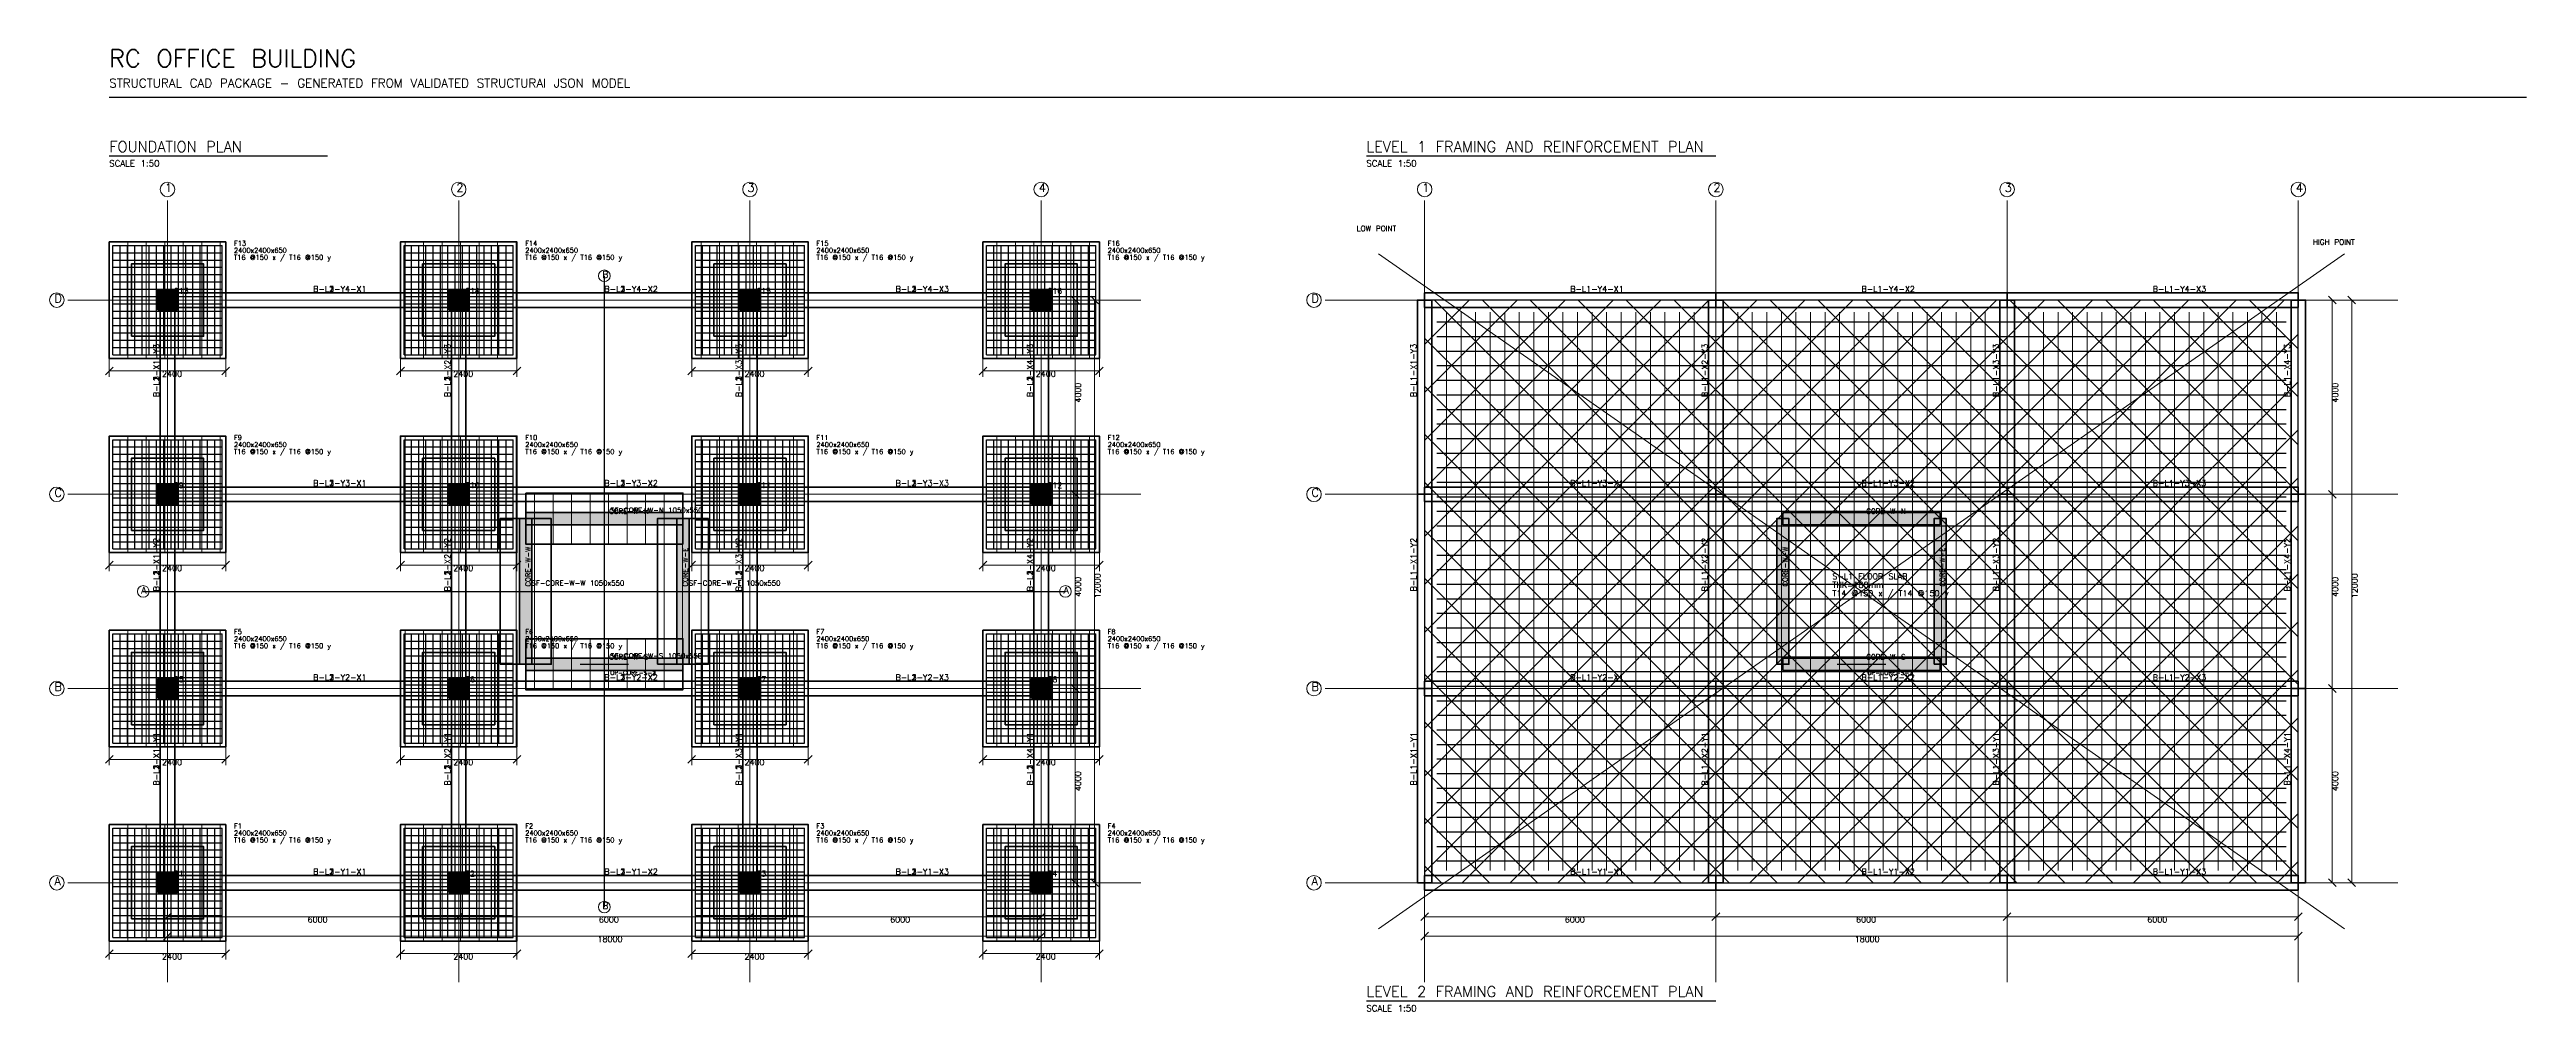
# Model space of a CAD drawing. Header units: millimetres. Extents: x -1230 to 55960, y -122972 to 18360.
# Drawn here: x -1230 to 49800, y -1450 to 18360 of the extents above; entities that cross this region are included whole.
import ezdxf

# ---------------------------------------------------------------- set-up
doc = ezdxf.new("R2010")
doc.units = ezdxf.units.MM
for name, color, linetype, lineweight in [('SAI-A-BORDER', 7, 'Continuous', 25), ('SAI-A-DIMS', 6, 'Continuous', 13), ('SAI-A-GRID', 1, 'Continuous', 13), ('SAI-A-SECTION', 1, 'Continuous', 25), ('SAI-A-TEXT', 4, 'Continuous', 13), ('SAI-A-TITLE', 6, 'Continuous', 30), ('SAI-H-CONCRETE', 8, 'Continuous', 13), ('SAI-S-BEAM', 30, 'Continuous', 35), ('SAI-S-COLUMN', 5, 'Continuous', 35), ('SAI-S-CONCRETE', 30, 'Continuous', 35), ('SAI-S-FOOTING', 2, 'Continuous', 35), ('SAI-S-OPENING', 1, 'Continuous', 25), ('SAI-S-REBAR', 1, 'Continuous', 25), ('SAI-S-SLAB', 4, 'Continuous', 25), ('SAI-S-TIES', 3, 'Continuous', 20), ('SAI-S-WALL', 5, 'Continuous', 50), ('SAI-X-REFERENCE', 9, 'Continuous', 13)]:
    doc.layers.add(name, color=color, linetype=linetype, lineweight=lineweight)
doc.styles.add('SAI-STANDARD', font='txt.shx')

msp = doc.modelspace()

# ---------------------------------------------------------------- hatches: boundary and pattern name
at = {"layer": 'SAI-H-CONCRETE'}
h = msp.add_hatch(dxfattribs=at)
h.set_pattern_fill('ANSI31', scale=120, angle=45)
h.paths.add_polyline_path([(0, 12000), (2400, 12000), (2400, 14400), (0, 14400)])
h = msp.add_hatch(dxfattribs=at)
h.set_pattern_fill('ANSI31', scale=120, angle=45)
h.paths.add_polyline_path([(6000, 12000), (8400, 12000), (8400, 14400), (6000, 14400)])
h = msp.add_hatch(dxfattribs=at)
h.set_pattern_fill('ANSI31', scale=120, angle=45)
h.paths.add_polyline_path([(12000, 12000), (14400, 12000), (14400, 14400), (12000, 14400)])
h = msp.add_hatch(dxfattribs=at)
h.set_pattern_fill('ANSI31', scale=120, angle=45)
h.paths.add_polyline_path([(18000, 12000), (20400, 12000), (20400, 14400), (18000, 14400)])
h = msp.add_hatch(dxfattribs=at)
h.set_pattern_fill('ANSI37', scale=220)
h.paths.add_polyline_path([(27100, 1200), (45100, 1200), (45100, 13200), (27100, 13200)])
h = msp.add_hatch(dxfattribs=at)
h.set_pattern_fill('ANSI31', scale=120, angle=45)
h.paths.add_polyline_path([(0, 8000), (2400, 8000), (2400, 10400), (0, 10400)])
h = msp.add_hatch(dxfattribs=at)
h.set_pattern_fill('ANSI31', scale=120, angle=45)
h.paths.add_polyline_path([(6000, 8000), (8400, 8000), (8400, 10400), (6000, 10400)])
h = msp.add_hatch(dxfattribs=at)
h.set_pattern_fill('ANSI31', scale=120, angle=45)
h.paths.add_polyline_path([(12000, 8000), (14400, 8000), (14400, 10400), (12000, 10400)])
h = msp.add_hatch(dxfattribs=at)
h.set_pattern_fill('ANSI31', scale=120, angle=45)
h.paths.add_polyline_path([(18000, 8000), (20400, 8000), (20400, 10400), (18000, 10400)])
h = msp.add_hatch(dxfattribs=at)
h.set_pattern_fill('ANSI31', scale=120, angle=45)
h.paths.add_polyline_path([(8580, 9225), (11820, 9225), (11820, 8175), (8580, 8175)])
h = msp.add_hatch(dxfattribs=at)
h.set_pattern_fill('ANSI31', scale=120, angle=45)
h.paths.add_polyline_path([(8055, 5700), (8055, 8700), (9105, 8700), (9105, 5700)])
h = msp.add_hatch(dxfattribs=at)
h.set_pattern_fill('ANSI31', scale=120, angle=45)
h.paths.add_polyline_path([(11295, 5700), (11295, 8700), (12345, 8700), (12345, 5700)])
h = msp.add_hatch(dxfattribs=at)
h.set_pattern_fill('ANSI31', scale=120, angle=45)
h.paths.add_polyline_path([(0, 4000), (2400, 4000), (2400, 6400), (0, 6400)])
h = msp.add_hatch(dxfattribs=at)
h.set_pattern_fill('ANSI31', scale=120, angle=45)
h.paths.add_polyline_path([(6000, 4000), (8400, 4000), (8400, 6400), (6000, 6400)])
h = msp.add_hatch(dxfattribs=at)
h.set_pattern_fill('ANSI31', scale=120, angle=45)
h.paths.add_polyline_path([(8580, 6225), (11820, 6225), (11820, 5175), (8580, 5175)])
h = msp.add_hatch(dxfattribs=at)
h.set_pattern_fill('ANSI31', scale=120, angle=45)
h.paths.add_polyline_path([(12000, 4000), (14400, 4000), (14400, 6400), (12000, 6400)])
h = msp.add_hatch(dxfattribs=at)
h.set_pattern_fill('ANSI31', scale=120, angle=45)
h.paths.add_polyline_path([(18000, 4000), (20400, 4000), (20400, 6400), (18000, 6400)])
h = msp.add_hatch(dxfattribs=at)
h.set_pattern_fill('ANSI31', scale=120, angle=45)
h.paths.add_polyline_path([(0, 0), (2400, 0), (2400, 2400), (0, 2400)])
h = msp.add_hatch(dxfattribs=at)
h.set_pattern_fill('ANSI31', scale=120, angle=45)
h.paths.add_polyline_path([(6000, 0), (8400, 0), (8400, 2400), (6000, 2400)])
h = msp.add_hatch(dxfattribs=at)
h.set_pattern_fill('ANSI31', scale=120, angle=45)
h.paths.add_polyline_path([(12000, 0), (14400, 0), (14400, 2400), (12000, 2400)])
h = msp.add_hatch(dxfattribs=at)
h.set_pattern_fill('ANSI31', scale=120, angle=45)
h.paths.add_polyline_path([(18000, 0), (20400, 0), (20400, 2400), (18000, 2400)])
at = {"layer": 'SAI-S-COLUMN'}
h = msp.add_hatch(color=5, dxfattribs=at)
h.dxf.hatch_style = 1
h.paths.add_polyline_path([(1000, 13000), (1400, 13000), (1400, 13400), (1000, 13400)])
h = msp.add_hatch(color=5, dxfattribs=at)
h.dxf.hatch_style = 1
h.paths.add_polyline_path([(7000, 13000), (7400, 13000), (7400, 13400), (7000, 13400)])
h = msp.add_hatch(color=5, dxfattribs=at)
h.dxf.hatch_style = 1
h.paths.add_polyline_path([(13000, 13000), (13400, 13000), (13400, 13400), (13000, 13400)])
h = msp.add_hatch(color=5, dxfattribs=at)
h.dxf.hatch_style = 1
h.paths.add_polyline_path([(19000, 13000), (19400, 13000), (19400, 13400), (19000, 13400)])
h = msp.add_hatch(color=5, dxfattribs=at)
h.dxf.hatch_style = 1
h.paths.add_polyline_path([(1000, 9000), (1400, 9000), (1400, 9400), (1000, 9400)])
h = msp.add_hatch(color=5, dxfattribs=at)
h.dxf.hatch_style = 1
h.paths.add_polyline_path([(7000, 9000), (7400, 9000), (7400, 9400), (7000, 9400)])
h = msp.add_hatch(color=5, dxfattribs=at)
h.dxf.hatch_style = 1
h.paths.add_polyline_path([(13000, 9000), (13400, 9000), (13400, 9400), (13000, 9400)])
h = msp.add_hatch(color=5, dxfattribs=at)
h.dxf.hatch_style = 1
h.paths.add_polyline_path([(19000, 9000), (19400, 9000), (19400, 9400), (19000, 9400)])
h = msp.add_hatch(color=5, dxfattribs=at)
h.dxf.hatch_style = 1
h.paths.add_polyline_path([(1000, 5000), (1400, 5000), (1400, 5400), (1000, 5400)])
h = msp.add_hatch(color=5, dxfattribs=at)
h.dxf.hatch_style = 1
h.paths.add_polyline_path([(7000, 5000), (7400, 5000), (7400, 5400), (7000, 5400)])
h = msp.add_hatch(color=5, dxfattribs=at)
h.dxf.hatch_style = 1
h.paths.add_polyline_path([(13000, 5000), (13400, 5000), (13400, 5400), (13000, 5400)])
h = msp.add_hatch(color=5, dxfattribs=at)
h.dxf.hatch_style = 1
h.paths.add_polyline_path([(19000, 5000), (19400, 5000), (19400, 5400), (19000, 5400)])
h = msp.add_hatch(color=5, dxfattribs=at)
h.dxf.hatch_style = 1
h.paths.add_polyline_path([(1000, 1000), (1400, 1000), (1400, 1400), (1000, 1400)])
h = msp.add_hatch(color=5, dxfattribs=at)
h.dxf.hatch_style = 1
h.paths.add_polyline_path([(7000, 1000), (7400, 1000), (7400, 1400), (7000, 1400)])
h = msp.add_hatch(color=5, dxfattribs=at)
h.dxf.hatch_style = 1
h.paths.add_polyline_path([(13000, 1000), (13400, 1000), (13400, 1400), (13000, 1400)])
h = msp.add_hatch(color=5, dxfattribs=at)
h.dxf.hatch_style = 1
h.paths.add_polyline_path([(19000, 1000), (19400, 1000), (19400, 1400), (19000, 1400)])
at = {"layer": 'SAI-S-WALL'}
h = msp.add_hatch(color=5, dxfattribs=at)
h.dxf.hatch_style = 1
h.paths.add_polyline_path([(8455, 5700), (8455, 8700), (8705, 8700), (8705, 5700)])
h = msp.add_hatch(color=5, dxfattribs=at)
h.dxf.hatch_style = 1
h.paths.add_polyline_path([(8580, 8825), (11820, 8825), (11820, 8575), (8580, 8575)])
h = msp.add_hatch(color=5, dxfattribs=at)
h.dxf.hatch_style = 1
h.paths.add_polyline_path([(11695, 5700), (11695, 8700), (11945, 8700), (11945, 5700)])
h = msp.add_hatch(color=5, dxfattribs=at)
h.dxf.hatch_style = 1
h.paths.add_polyline_path([(34355, 5700), (34355, 8700), (34605, 8700), (34605, 5700)])
h = msp.add_hatch(color=5, dxfattribs=at)
h.dxf.hatch_style = 1
h.paths.add_polyline_path([(34480, 8825), (37720, 8825), (37720, 8575), (34480, 8575)])
h = msp.add_hatch(color=5, dxfattribs=at)
h.dxf.hatch_style = 1
h.paths.add_polyline_path([(37595, 5700), (37595, 8700), (37845, 8700), (37845, 5700)])
h = msp.add_hatch(color=5, dxfattribs=at)
h.dxf.hatch_style = 1
h.paths.add_polyline_path([(8580, 5825), (11820, 5825), (11820, 5575), (8580, 5575)])
h = msp.add_hatch(color=5, dxfattribs=at)
h.dxf.hatch_style = 1
h.paths.add_polyline_path([(34480, 5825), (37720, 5825), (37720, 5575), (34480, 5575)])

# ---------------------------------------------------------------- linework, layer by layer
at = {"layer": 'SAI-A-BORDER'}
msp.add_line((0, 17380), (49800, 17380), dxfattribs=at)
at = {"layer": 'SAI-A-DIMS'}
for p, q in [((19820, 13280), (19980, 13120)), ((20220, 13280), (20380, 13120)), ((45720, 13280), (45880, 13120)), ((46120, 13280), (46280, 13120)), ((19200, 13200), (20420, 13200)), ((19200, 13200), (20020, 13200)), ((19900, 9200), (19900, 13200)), ((20300, 1200), (20300, 13200)), ((45100, 13200), (46320, 13200)), ((45100, 13200), (45920, 13200)), ((45800, 9200), (45800, 13200)), ((46200, 1200), (46200, 13200)), ((-80, 11660), (80, 11820)), ((0, 12000), (0, 11620)), ((0, 11740), (2400, 11740)), ((2320, 11660), (2480, 11820)), ((2400, 12000), (2400, 11620)), ((5920, 11660), (6080, 11820)), ((6000, 12000), (6000, 11620)), ((6000, 11740), (8400, 11740)), ((8320, 11660), (8480, 11820)), ((8400, 12000), (8400, 11620)), ((11920, 11660), (12080, 11820)), ((12000, 12000), (12000, 11620)), ((12000, 11740), (14400, 11740)), ((14320, 11660), (14480, 11820)), ((14400, 12000), (14400, 11620)), ((17920, 11660), (18080, 11820)), ((18000, 12000), (18000, 11620)), ((18000, 11740), (20400, 11740)), ((20320, 11660), (20480, 11820)), ((20400, 12000), (20400, 11620)), ((19200, 9200), (20020, 9200)), ((19200, 9200), (20020, 9200)), ((19820, 9280), (19980, 9120)), ((19820, 9280), (19980, 9120)), ((19900, 5200), (19900, 9200)), ((45100, 9200), (45920, 9200)), ((45100, 9200), (45920, 9200)), ((45720, 9280), (45880, 9120)), ((45720, 9280), (45880, 9120)), ((45800, 5200), (45800, 9200)), ((-80, 7660), (80, 7820)), ((0, 8000), (0, 7620)), ((0, 7740), (2400, 7740)), ((2320, 7660), (2480, 7820)), ((2400, 8000), (2400, 7620)), ((5920, 7660), (6080, 7820)), ((6000, 8000), (6000, 7620)), ((6000, 7740), (8400, 7740)), ((8320, 7660), (8480, 7820)), ((8400, 8000), (8400, 7620)), ((11920, 7660), (12080, 7820)), ((12000, 8000), (12000, 7620)), ((12000, 7740), (14400, 7740)), ((14320, 7660), (14480, 7820)), ((14400, 8000), (14400, 7620)), ((17920, 7660), (18080, 7820)), ((18000, 8000), (18000, 7620)), ((18000, 7740), (20400, 7740)), ((20320, 7660), (20480, 7820)), ((20400, 8000), (20400, 7620)), ((19200, 5200), (20020, 5200)), ((19200, 5200), (20020, 5200)), ((19820, 5280), (19980, 5120)), ((19820, 5280), (19980, 5120)), ((19900, 1200), (19900, 5200)), ((45100, 5200), (45920, 5200)), ((45100, 5200), (45920, 5200)), ((45720, 5280), (45880, 5120)), ((45720, 5280), (45880, 5120)), ((45800, 1200), (45800, 5200)), ((-80, 3660), (80, 3820)), ((0, 4000), (0, 3620)), ((0, 3740), (2400, 3740)), ((2320, 3660), (2480, 3820)), ((2400, 4000), (2400, 3620)), ((5920, 3660), (6080, 3820)), ((6000, 4000), (6000, 3620)), ((6000, 3740), (8400, 3740)), ((8320, 3660), (8480, 3820)), ((8400, 4000), (8400, 3620)), ((11920, 3660), (12080, 3820)), ((12000, 4000), (12000, 3620)), ((12000, 3740), (14400, 3740)), ((14320, 3660), (14480, 3820)), ((14400, 4000), (14400, 3620)), ((17920, 3660), (18080, 3820)), ((18000, 4000), (18000, 3620)), ((18000, 3740), (20400, 3740)), ((20320, 3660), (20480, 3820)), ((20400, 4000), (20400, 3620)), ((1200, 1200), (1200, -20)), ((1200, 1200), (1200, 380)), ((7200, 1200), (7200, 380)), ((7200, 1200), (7200, 380)), ((13200, 1200), (13200, 380)), ((13200, 1200), (13200, 380)), ((19200, 1200), (19200, -20)), ((19200, 1200), (20420, 1200)), ((19200, 1200), (19200, 380)), ((19200, 1200), (20020, 1200)), ((19820, 1280), (19980, 1120)), ((20220, 1280), (20380, 1120)), ((27100, 1200), (27100, -20)), ((27100, 1200), (27100, 380)), ((33100, 1200), (33100, 380)), ((33100, 1200), (33100, 380)), ((39100, 1200), (39100, 380)), ((39100, 1200), (39100, 380)), ((45100, 1200), (45100, -20)), ((45100, 1200), (46320, 1200)), ((45100, 1200), (45100, 380)), ((45100, 1200), (45920, 1200)), ((45720, 1280), (45880, 1120)), ((46120, 1280), (46280, 1120)), ((1120, 420), (1280, 580)), ((7120, 420), (7280, 580)), ((7120, 420), (7280, 580)), ((13120, 420), (13280, 580)), ((13120, 420), (13280, 580)), ((19120, 420), (19280, 580)), ((27020, 420), (27180, 580)), ((33020, 420), (33180, 580)), ((33020, 420), (33180, 580)), ((39020, 420), (39180, 580)), ((39020, 420), (39180, 580)), ((45020, 420), (45180, 580)), ((0, 0), (0, -380)), ((1120, 20), (1280, 180)), ((1200, 500), (7200, 500)), ((1200, 100), (19200, 100)), ((2400, 0), (2400, -380)), ((6000, 0), (6000, -380)), ((7200, 500), (13200, 500)), ((8400, 0), (8400, -380)), ((12000, 0), (12000, -380)), ((13200, 500), (19200, 500)), ((14400, 0), (14400, -380)), ((18000, 0), (18000, -380)), ((19120, 20), (19280, 180)), ((20400, 0), (20400, -380)), ((27020, 20), (27180, 180)), ((27100, 500), (33100, 500)), ((27100, 100), (45100, 100)), ((33100, 500), (39100, 500)), ((39100, 500), (45100, 500)), ((45020, 20), (45180, 180)), ((-80, -340), (80, -180)), ((0, -260), (2400, -260)), ((2320, -340), (2480, -180)), ((5920, -340), (6080, -180)), ((6000, -260), (8400, -260)), ((8320, -340), (8480, -180)), ((11920, -340), (12080, -180)), ((12000, -260), (14400, -260)), ((14320, -340), (14480, -180)), ((17920, -340), (18080, -180)), ((18000, -260), (20400, -260)), ((20320, -340), (20480, -180))]:
    msp.add_line(p, q, dxfattribs=at)
at = {"layer": 'SAI-A-GRID'}
for p, q in [((1200, -850), (1200, 15250)), ((7200, -850), (7200, 15250)), ((13200, -850), (13200, 15250)), ((19200, -850), (19200, 15250)), ((27100, -850), (27100, 15250)), ((33100, -850), (33100, 15250)), ((39100, -850), (39100, 15250)), ((45100, -850), (45100, 15250)), ((-850, 13200), (21250, 13200)), ((25050, 13200), (47150, 13200)), ((-850, 9200), (21250, 9200)), ((25050, 9200), (47150, 9200)), ((-850, 5200), (21250, 5200)), ((25050, 5200), (47150, 5200)), ((-850, 1200), (21250, 1200)), ((25050, 1200), (47150, 1200))]:
    msp.add_line(p, q, dxfattribs=at)
for centre, radius in [((1200, 15480), 150), ((7200, 15480), 150), ((13200, 15480), 150), ((19200, 15480), 150), ((27100, 15480), 150), ((33100, 15480), 150), ((39100, 15480), 150), ((45100, 15480), 150), ((10200, 13700), 120), ((-1080, 13200), 150), ((24820, 13200), 150), ((-1080, 9200), 150), ((24820, 9200), 150), ((700, 7200), 120), ((19700, 7200), 120), ((-1080, 5200), 150), ((24820, 5200), 150), ((-1080, 1200), 150), ((24820, 1200), 150), ((10200, 700), 120)]:
    msp.add_circle(centre, radius, dxfattribs=at)
at = {"layer": 'SAI-A-SECTION'}
for p, q in [((10200, 700), (10200, 13700)), ((700, 7200), (19700, 7200))]:
    msp.add_line(p, q, dxfattribs=at)
at = {"layer": 'SAI-A-TITLE'}
for p, q in [((0, 16170), (4500, 16170)), ((25900, 16170), (33100, 16170)), ((25900, -1230), (33100, -1230))]:
    msp.add_line(p, q, dxfattribs=at)
at = {"layer": 'SAI-S-BEAM'}
for points in [[(1200, 13350), (7200, 13350), (7200, 13050), (1200, 13050), (1200, 13350)], [(1200, 13350), (7200, 13350), (7200, 13050), (1200, 13050), (1200, 13350)], [(1200, 13350), (7200, 13350), (7200, 13050), (1200, 13050), (1200, 13350)], [(7200, 13350), (13200, 13350), (13200, 13050), (7200, 13050), (7200, 13350)], [(7200, 13350), (13200, 13350), (13200, 13050), (7200, 13050), (7200, 13350)], [(7200, 13350), (13200, 13350), (13200, 13050), (7200, 13050), (7200, 13350)], [(13200, 13350), (19200, 13350), (19200, 13050), (13200, 13050), (13200, 13350)], [(13200, 13350), (19200, 13350), (19200, 13050), (13200, 13050), (13200, 13350)], [(13200, 13350), (19200, 13350), (19200, 13050), (13200, 13050), (13200, 13350)], [(27100, 13350), (33100, 13350), (33100, 13050), (27100, 13050), (27100, 13350)], [(33100, 13350), (39100, 13350), (39100, 13050), (33100, 13050), (33100, 13350)], [(39100, 13350), (45100, 13350), (45100, 13050), (39100, 13050), (39100, 13350)], [(1050, 9200), (1050, 13200), (1350, 13200), (1350, 9200), (1050, 9200)], [(1050, 9200), (1050, 13200), (1350, 13200), (1350, 9200), (1050, 9200)], [(1050, 9200), (1050, 13200), (1350, 13200), (1350, 9200), (1050, 9200)], [(7050, 9200), (7050, 13200), (7350, 13200), (7350, 9200), (7050, 9200)], [(7050, 9200), (7050, 13200), (7350, 13200), (7350, 9200), (7050, 9200)], [(7050, 9200), (7050, 13200), (7350, 13200), (7350, 9200), (7050, 9200)], [(13050, 9200), (13050, 13200), (13350, 13200), (13350, 9200), (13050, 9200)], [(13050, 9200), (13050, 13200), (13350, 13200), (13350, 9200), (13050, 9200)], [(13050, 9200), (13050, 13200), (13350, 13200), (13350, 9200), (13050, 9200)], [(19050, 9200), (19050, 13200), (19350, 13200), (19350, 9200), (19050, 9200)], [(19050, 9200), (19050, 13200), (19350, 13200), (19350, 9200), (19050, 9200)], [(19050, 9200), (19050, 13200), (19350, 13200), (19350, 9200), (19050, 9200)], [(26950, 9200), (26950, 13200), (27250, 13200), (27250, 9200), (26950, 9200)], [(32950, 9200), (32950, 13200), (33250, 13200), (33250, 9200), (32950, 9200)], [(38950, 9200), (38950, 13200), (39250, 13200), (39250, 9200), (38950, 9200)], [(44950, 9200), (44950, 13200), (45250, 13200), (45250, 9200), (44950, 9200)], [(1050, 5200), (1050, 9200), (1350, 9200), (1350, 5200), (1050, 5200)], [(1050, 5200), (1050, 9200), (1350, 9200), (1350, 5200), (1050, 5200)], [(1050, 5200), (1050, 9200), (1350, 9200), (1350, 5200), (1050, 5200)], [(1200, 9350), (7200, 9350), (7200, 9050), (1200, 9050), (1200, 9350)], [(1200, 9350), (7200, 9350), (7200, 9050), (1200, 9050), (1200, 9350)], [(1200, 9350), (7200, 9350), (7200, 9050), (1200, 9050), (1200, 9350)], [(7050, 5200), (7050, 9200), (7350, 9200), (7350, 5200), (7050, 5200)], [(7050, 5200), (7050, 9200), (7350, 9200), (7350, 5200), (7050, 5200)], [(7050, 5200), (7050, 9200), (7350, 9200), (7350, 5200), (7050, 5200)], [(7200, 9350), (13200, 9350), (13200, 9050), (7200, 9050), (7200, 9350)], [(7200, 9350), (13200, 9350), (13200, 9050), (7200, 9050), (7200, 9350)], [(7200, 9350), (13200, 9350), (13200, 9050), (7200, 9050), (7200, 9350)], [(13050, 5200), (13050, 9200), (13350, 9200), (13350, 5200), (13050, 5200)], [(13050, 5200), (13050, 9200), (13350, 9200), (13350, 5200), (13050, 5200)], [(13050, 5200), (13050, 9200), (13350, 9200), (13350, 5200), (13050, 5200)], [(13200, 9350), (19200, 9350), (19200, 9050), (13200, 9050), (13200, 9350)], [(13200, 9350), (19200, 9350), (19200, 9050), (13200, 9050), (13200, 9350)], [(13200, 9350), (19200, 9350), (19200, 9050), (13200, 9050), (13200, 9350)], [(19050, 5200), (19050, 9200), (19350, 9200), (19350, 5200), (19050, 5200)], [(19050, 5200), (19050, 9200), (19350, 9200), (19350, 5200), (19050, 5200)], [(19050, 5200), (19050, 9200), (19350, 9200), (19350, 5200), (19050, 5200)], [(26950, 5200), (26950, 9200), (27250, 9200), (27250, 5200), (26950, 5200)], [(27100, 9350), (33100, 9350), (33100, 9050), (27100, 9050), (27100, 9350)], [(32950, 5200), (32950, 9200), (33250, 9200), (33250, 5200), (32950, 5200)], [(33100, 9350), (39100, 9350), (39100, 9050), (33100, 9050), (33100, 9350)], [(38950, 5200), (38950, 9200), (39250, 9200), (39250, 5200), (38950, 5200)], [(39100, 9350), (45100, 9350), (45100, 9050), (39100, 9050), (39100, 9350)], [(44950, 5200), (44950, 9200), (45250, 9200), (45250, 5200), (44950, 5200)], [(1050, 1200), (1050, 5200), (1350, 5200), (1350, 1200), (1050, 1200)], [(1050, 1200), (1050, 5200), (1350, 5200), (1350, 1200), (1050, 1200)], [(1050, 1200), (1050, 5200), (1350, 5200), (1350, 1200), (1050, 1200)], [(1200, 5350), (7200, 5350), (7200, 5050), (1200, 5050), (1200, 5350)], [(1200, 5350), (7200, 5350), (7200, 5050), (1200, 5050), (1200, 5350)], [(1200, 5350), (7200, 5350), (7200, 5050), (1200, 5050), (1200, 5350)], [(7050, 1200), (7050, 5200), (7350, 5200), (7350, 1200), (7050, 1200)], [(7050, 1200), (7050, 5200), (7350, 5200), (7350, 1200), (7050, 1200)], [(7050, 1200), (7050, 5200), (7350, 5200), (7350, 1200), (7050, 1200)], [(7200, 5350), (13200, 5350), (13200, 5050), (7200, 5050), (7200, 5350)], [(7200, 5350), (13200, 5350), (13200, 5050), (7200, 5050), (7200, 5350)], [(7200, 5350), (13200, 5350), (13200, 5050), (7200, 5050), (7200, 5350)], [(13050, 1200), (13050, 5200), (13350, 5200), (13350, 1200), (13050, 1200)], [(13050, 1200), (13050, 5200), (13350, 5200), (13350, 1200), (13050, 1200)], [(13050, 1200), (13050, 5200), (13350, 5200), (13350, 1200), (13050, 1200)], [(13200, 5350), (19200, 5350), (19200, 5050), (13200, 5050), (13200, 5350)], [(13200, 5350), (19200, 5350), (19200, 5050), (13200, 5050), (13200, 5350)], [(13200, 5350), (19200, 5350), (19200, 5050), (13200, 5050), (13200, 5350)], [(19050, 1200), (19050, 5200), (19350, 5200), (19350, 1200), (19050, 1200)], [(19050, 1200), (19050, 5200), (19350, 5200), (19350, 1200), (19050, 1200)], [(19050, 1200), (19050, 5200), (19350, 5200), (19350, 1200), (19050, 1200)], [(26950, 1200), (26950, 5200), (27250, 5200), (27250, 1200), (26950, 1200)], [(27100, 5350), (33100, 5350), (33100, 5050), (27100, 5050), (27100, 5350)], [(32950, 1200), (32950, 5200), (33250, 5200), (33250, 1200), (32950, 1200)], [(33100, 5350), (39100, 5350), (39100, 5050), (33100, 5050), (33100, 5350)], [(38950, 1200), (38950, 5200), (39250, 5200), (39250, 1200), (38950, 1200)], [(39100, 5350), (45100, 5350), (45100, 5050), (39100, 5050), (39100, 5350)], [(44950, 1200), (44950, 5200), (45250, 5200), (45250, 1200), (44950, 1200)], [(1200, 1350), (7200, 1350), (7200, 1050), (1200, 1050), (1200, 1350)], [(1200, 1350), (7200, 1350), (7200, 1050), (1200, 1050), (1200, 1350)], [(1200, 1350), (7200, 1350), (7200, 1050), (1200, 1050), (1200, 1350)], [(7200, 1350), (13200, 1350), (13200, 1050), (7200, 1050), (7200, 1350)], [(7200, 1350), (13200, 1350), (13200, 1050), (7200, 1050), (7200, 1350)], [(7200, 1350), (13200, 1350), (13200, 1050), (7200, 1050), (7200, 1350)], [(13200, 1350), (19200, 1350), (19200, 1050), (13200, 1050), (13200, 1350)], [(13200, 1350), (19200, 1350), (19200, 1050), (13200, 1050), (13200, 1350)], [(13200, 1350), (19200, 1350), (19200, 1050), (13200, 1050), (13200, 1350)], [(27100, 1350), (33100, 1350), (33100, 1050), (27100, 1050), (27100, 1350)], [(33100, 1350), (39100, 1350), (39100, 1050), (33100, 1050), (33100, 1350)], [(39100, 1350), (45100, 1350), (45100, 1050), (39100, 1050), (39100, 1350)]]:
    msp.add_lwpolyline(points, dxfattribs=at)
at = {"layer": 'SAI-S-COLUMN'}
for points in [[(1000, 13000), (1400, 13000), (1400, 13400), (1000, 13400), (1000, 13000)], [(7000, 13000), (7400, 13000), (7400, 13400), (7000, 13400), (7000, 13000)], [(13000, 13000), (13400, 13000), (13400, 13400), (13000, 13400), (13000, 13000)], [(19000, 13000), (19400, 13000), (19400, 13400), (19000, 13400), (19000, 13000)], [(1000, 9000), (1400, 9000), (1400, 9400), (1000, 9400), (1000, 9000)], [(7000, 9000), (7400, 9000), (7400, 9400), (7000, 9400), (7000, 9000)], [(13000, 9000), (13400, 9000), (13400, 9400), (13000, 9400), (13000, 9000)], [(19000, 9000), (19400, 9000), (19400, 9400), (19000, 9400), (19000, 9000)], [(1000, 5000), (1400, 5000), (1400, 5400), (1000, 5400), (1000, 5000)], [(7000, 5000), (7400, 5000), (7400, 5400), (7000, 5400), (7000, 5000)], [(13000, 5000), (13400, 5000), (13400, 5400), (13000, 5400), (13000, 5000)], [(19000, 5000), (19400, 5000), (19400, 5400), (19000, 5400), (19000, 5000)], [(1000, 1000), (1400, 1000), (1400, 1400), (1000, 1400), (1000, 1000)], [(7000, 1000), (7400, 1000), (7400, 1400), (7000, 1400), (7000, 1000)], [(13000, 1000), (13400, 1000), (13400, 1400), (13000, 1400), (13000, 1000)], [(19000, 1000), (19400, 1000), (19400, 1400), (19000, 1400), (19000, 1000)]]:
    msp.add_lwpolyline(points, dxfattribs=at)
at = {"layer": 'SAI-S-CONCRETE'}
for points in [[(456, 12456), (1944, 12456), (1944, 13944), (456, 13944), (456, 12456)], [(6456, 12456), (7944, 12456), (7944, 13944), (6456, 13944), (6456, 12456)], [(12456, 12456), (13944, 12456), (13944, 13944), (12456, 13944), (12456, 12456)], [(18456, 12456), (19944, 12456), (19944, 13944), (18456, 13944), (18456, 12456)], [(456, 8456), (1944, 8456), (1944, 9944), (456, 9944), (456, 8456)], [(6456, 8456), (7944, 8456), (7944, 9944), (6456, 9944), (6456, 8456)], [(12456, 8456), (13944, 8456), (13944, 9944), (12456, 9944), (12456, 8456)], [(18456, 8456), (19944, 8456), (19944, 9944), (18456, 9944), (18456, 8456)], [(456, 4456), (1944, 4456), (1944, 5944), (456, 5944), (456, 4456)], [(6456, 4456), (7944, 4456), (7944, 5944), (6456, 5944), (6456, 4456)], [(12456, 4456), (13944, 4456), (13944, 5944), (12456, 5944), (12456, 4456)], [(18456, 4456), (19944, 4456), (19944, 5944), (18456, 5944), (18456, 4456)], [(456, 456), (1944, 456), (1944, 1944), (456, 1944), (456, 456)], [(6456, 456), (7944, 456), (7944, 1944), (6456, 1944), (6456, 456)], [(12456, 456), (13944, 456), (13944, 1944), (12456, 1944), (12456, 456)], [(18456, 456), (19944, 456), (19944, 1944), (18456, 1944), (18456, 456)]]:
    msp.add_lwpolyline(points, dxfattribs=at)
at = {"layer": 'SAI-S-FOOTING'}
for points in [[(0, 12000), (2400, 12000), (2400, 14400), (0, 14400), (0, 12000)], [(6000, 12000), (8400, 12000), (8400, 14400), (6000, 14400), (6000, 12000)], [(12000, 12000), (14400, 12000), (14400, 14400), (12000, 14400), (12000, 12000)], [(18000, 12000), (20400, 12000), (20400, 14400), (18000, 14400), (18000, 12000)], [(0, 8000), (2400, 8000), (2400, 10400), (0, 10400), (0, 8000)], [(6000, 8000), (8400, 8000), (8400, 10400), (6000, 10400), (6000, 8000)], [(12000, 8000), (14400, 8000), (14400, 10400), (12000, 10400), (12000, 8000)], [(18000, 8000), (20400, 8000), (20400, 10400), (18000, 10400), (18000, 8000)], [(8580, 9225), (11820, 9225), (11820, 8175), (8580, 8175), (8580, 9225)], [(8055, 5700), (8055, 8700), (9105, 8700), (9105, 5700), (8055, 5700)], [(11295, 5700), (11295, 8700), (12345, 8700), (12345, 5700), (11295, 5700)], [(0, 4000), (2400, 4000), (2400, 6400), (0, 6400), (0, 4000)], [(6000, 4000), (8400, 4000), (8400, 6400), (6000, 6400), (6000, 4000)], [(8580, 6225), (11820, 6225), (11820, 5175), (8580, 5175), (8580, 6225)], [(12000, 4000), (14400, 4000), (14400, 6400), (12000, 6400), (12000, 4000)], [(18000, 4000), (20400, 4000), (20400, 6400), (18000, 6400), (18000, 4000)], [(0, 0), (2400, 0), (2400, 2400), (0, 2400), (0, 0)], [(6000, 0), (8400, 0), (8400, 2400), (6000, 2400), (6000, 0)], [(12000, 0), (14400, 0), (14400, 2400), (12000, 2400), (12000, 0)], [(18000, 0), (20400, 0), (20400, 2400), (18000, 2400), (18000, 0)]]:
    msp.add_lwpolyline(points, dxfattribs=at)
at = {"layer": 'SAI-S-OPENING'}
for p, q in [((9700, 5700), (10700, 5700)), ((9700, 5700), (10700, 5700)), ((9700, 5700), (10700, 5700)), ((35600, 5700), (36600, 5700)), ((35600, 5700), (36600, 5700))]:
    msp.add_line(p, q, dxfattribs=at)
at = {"layer": 'SAI-S-REBAR'}
for p, q in [((75, 14325), (2325, 14325)), ((75, 12075), (75, 14325)), ((225, 12075), (225, 14325)), ((375, 12075), (375, 14325)), ((525, 12075), (525, 14325)), ((675, 12075), (675, 14325)), ((825, 12075), (825, 14325)), ((975, 12075), (975, 14325)), ((1125, 12075), (1125, 14325)), ((1275, 12075), (1275, 14325)), ((1425, 12075), (1425, 14325)), ((1575, 12075), (1575, 14325)), ((1725, 12075), (1725, 14325)), ((1875, 12075), (1875, 14325)), ((2025, 12075), (2025, 14325)), ((2175, 12075), (2175, 14325)), ((2325, 12075), (2325, 14325)), ((6075, 14325), (8325, 14325)), ((6075, 12075), (6075, 14325)), ((6225, 12075), (6225, 14325)), ((6375, 12075), (6375, 14325)), ((6525, 12075), (6525, 14325)), ((6675, 12075), (6675, 14325)), ((6825, 12075), (6825, 14325)), ((6975, 12075), (6975, 14325)), ((7125, 12075), (7125, 14325)), ((7275, 12075), (7275, 14325)), ((7425, 12075), (7425, 14325)), ((7575, 12075), (7575, 14325)), ((7725, 12075), (7725, 14325)), ((7875, 12075), (7875, 14325)), ((8025, 12075), (8025, 14325)), ((8175, 12075), (8175, 14325)), ((8325, 12075), (8325, 14325)), ((12075, 14325), (14325, 14325)), ((12075, 12075), (12075, 14325)), ((12225, 12075), (12225, 14325)), ((12375, 12075), (12375, 14325)), ((12525, 12075), (12525, 14325)), ((12675, 12075), (12675, 14325)), ((12825, 12075), (12825, 14325)), ((12975, 12075), (12975, 14325)), ((13125, 12075), (13125, 14325)), ((13275, 12075), (13275, 14325)), ((13425, 12075), (13425, 14325)), ((13575, 12075), (13575, 14325)), ((13725, 12075), (13725, 14325)), ((13875, 12075), (13875, 14325)), ((14025, 12075), (14025, 14325)), ((14175, 12075), (14175, 14325)), ((14325, 12075), (14325, 14325)), ((18075, 14325), (20325, 14325)), ((18075, 12075), (18075, 14325)), ((18225, 12075), (18225, 14325)), ((18375, 12075), (18375, 14325)), ((18525, 12075), (18525, 14325)), ((18675, 12075), (18675, 14325)), ((18825, 12075), (18825, 14325)), ((18975, 12075), (18975, 14325)), ((19125, 12075), (19125, 14325)), ((19275, 12075), (19275, 14325)), ((19425, 12075), (19425, 14325)), ((19575, 12075), (19575, 14325)), ((19725, 12075), (19725, 14325)), ((19875, 12075), (19875, 14325)), ((20025, 12075), (20025, 14325)), ((20175, 12075), (20175, 14325)), ((20325, 12075), (20325, 14325)), ((75, 14175), (2325, 14175)), ((75, 14025), (2325, 14025)), ((75, 13875), (2325, 13875)), ((6075, 14175), (8325, 14175)), ((6075, 14025), (8325, 14025)), ((6075, 13875), (8325, 13875)), ((12075, 14175), (14325, 14175)), ((12075, 14025), (14325, 14025)), ((12075, 13875), (14325, 13875)), ((18075, 14175), (20325, 14175)), ((18075, 14025), (20325, 14025)), ((18075, 13875), (20325, 13875)), ((75, 13725), (2325, 13725)), ((75, 13575), (2325, 13575)), ((75, 13425), (2325, 13425)), ((75, 13275), (2325, 13275)), ((6075, 13725), (8325, 13725)), ((6075, 13575), (8325, 13575)), ((6075, 13425), (8325, 13425)), ((6075, 13275), (8325, 13275)), ((12075, 13725), (14325, 13725)), ((12075, 13575), (14325, 13575)), ((12075, 13425), (14325, 13425)), ((12075, 13275), (14325, 13275)), ((18075, 13725), (20325, 13725)), ((18075, 13575), (20325, 13575)), ((18075, 13425), (20325, 13425)), ((18075, 13275), (20325, 13275)), ((75, 13125), (2325, 13125)), ((75, 12975), (2325, 12975)), ((75, 12825), (2325, 12825)), ((6075, 13125), (8325, 13125)), ((6075, 12975), (8325, 12975)), ((6075, 12825), (8325, 12825)), ((12075, 13125), (14325, 13125)), ((12075, 12975), (14325, 12975)), ((12075, 12825), (14325, 12825)), ((18075, 13125), (20325, 13125)), ((18075, 12975), (20325, 12975)), ((18075, 12825), (20325, 12825)), ((27350, 13050), (44850, 13050)), ((75, 12675), (2325, 12675)), ((75, 12525), (2325, 12525)), ((75, 12375), (2325, 12375)), ((6075, 12675), (8325, 12675)), ((6075, 12525), (8325, 12525)), ((6075, 12375), (8325, 12375)), ((12075, 12675), (14325, 12675)), ((12075, 12525), (14325, 12525)), ((12075, 12375), (14325, 12375)), ((18075, 12675), (20325, 12675)), ((18075, 12525), (20325, 12525)), ((18075, 12375), (20325, 12375)), ((27350, 12750), (44850, 12750)), ((27350, 12450), (44850, 12450)), ((75, 12225), (2325, 12225)), ((75, 12075), (2325, 12075)), ((6075, 12225), (8325, 12225)), ((6075, 12075), (8325, 12075)), ((12075, 12225), (14325, 12225)), ((12075, 12075), (14325, 12075)), ((18075, 12225), (20325, 12225)), ((18075, 12075), (20325, 12075)), ((27350, 12150), (44850, 12150)), ((27350, 11850), (44850, 11850)), ((27350, 11550), (44850, 11550)), ((27350, 11250), (44850, 11250)), ((27350, 10950), (44850, 10950)), ((75, 10325), (2325, 10325)), ((75, 8075), (75, 10325)), ((225, 8075), (225, 10325)), ((375, 8075), (375, 10325)), ((525, 8075), (525, 10325)), ((675, 8075), (675, 10325)), ((825, 8075), (825, 10325)), ((975, 8075), (975, 10325)), ((1125, 8075), (1125, 10325)), ((1275, 8075), (1275, 10325)), ((1425, 8075), (1425, 10325)), ((1575, 8075), (1575, 10325)), ((1725, 8075), (1725, 10325)), ((1875, 8075), (1875, 10325)), ((2025, 8075), (2025, 10325)), ((2175, 8075), (2175, 10325)), ((2325, 8075), (2325, 10325)), ((6075, 10325), (8325, 10325)), ((6075, 8075), (6075, 10325)), ((6225, 8075), (6225, 10325)), ((6375, 8075), (6375, 10325)), ((6525, 8075), (6525, 10325)), ((6675, 8075), (6675, 10325)), ((6825, 8075), (6825, 10325)), ((6975, 8075), (6975, 10325)), ((7125, 8075), (7125, 10325)), ((7275, 8075), (7275, 10325)), ((7425, 8075), (7425, 10325)), ((7575, 8075), (7575, 10325)), ((7725, 8075), (7725, 10325)), ((7875, 8075), (7875, 10325)), ((8025, 8075), (8025, 10325)), ((8175, 8075), (8175, 10325)), ((8325, 8075), (8325, 10325)), ((12075, 10325), (14325, 10325)), ((12075, 8075), (12075, 10325)), ((12225, 8075), (12225, 10325)), ((12375, 8075), (12375, 10325)), ((12525, 8075), (12525, 10325)), ((12675, 8075), (12675, 10325)), ((12825, 8075), (12825, 10325)), ((12975, 8075), (12975, 10325)), ((13125, 8075), (13125, 10325)), ((13275, 8075), (13275, 10325)), ((13425, 8075), (13425, 10325)), ((13575, 8075), (13575, 10325)), ((13725, 8075), (13725, 10325)), ((13875, 8075), (13875, 10325)), ((14025, 8075), (14025, 10325)), ((14175, 8075), (14175, 10325)), ((14325, 8075), (14325, 10325)), ((18075, 10325), (20325, 10325)), ((18075, 8075), (18075, 10325)), ((18225, 8075), (18225, 10325)), ((18375, 8075), (18375, 10325)), ((18525, 8075), (18525, 10325)), ((18675, 8075), (18675, 10325)), ((18825, 8075), (18825, 10325)), ((18975, 8075), (18975, 10325)), ((19125, 8075), (19125, 10325)), ((19275, 8075), (19275, 10325)), ((19425, 8075), (19425, 10325)), ((19575, 8075), (19575, 10325)), ((19725, 8075), (19725, 10325)), ((19875, 8075), (19875, 10325)), ((20025, 8075), (20025, 10325)), ((20175, 8075), (20175, 10325)), ((20325, 8075), (20325, 10325)), ((27350, 10650), (44850, 10650)), ((27350, 10350), (44850, 10350)), ((75, 10175), (2325, 10175)), ((75, 10025), (2325, 10025)), ((75, 9875), (2325, 9875)), ((75, 9725), (2325, 9725)), ((6075, 10175), (8325, 10175)), ((6075, 10025), (8325, 10025)), ((6075, 9875), (8325, 9875)), ((6075, 9725), (8325, 9725)), ((12075, 10175), (14325, 10175)), ((12075, 10025), (14325, 10025)), ((12075, 9875), (14325, 9875)), ((12075, 9725), (14325, 9725)), ((18075, 10175), (20325, 10175)), ((18075, 10025), (20325, 10025)), ((18075, 9875), (20325, 9875)), ((18075, 9725), (20325, 9725)), ((27350, 10050), (44850, 10050)), ((27350, 9750), (44850, 9750)), ((75, 9575), (2325, 9575)), ((75, 9425), (2325, 9425)), ((75, 9275), (2325, 9275)), ((6075, 9575), (8325, 9575)), ((6075, 9425), (8325, 9425)), ((6075, 9275), (8325, 9275)), ((12075, 9575), (14325, 9575)), ((12075, 9425), (14325, 9425)), ((12075, 9275), (14325, 9275)), ((18075, 9575), (20325, 9575)), ((18075, 9425), (20325, 9425)), ((18075, 9275), (20325, 9275)), ((27350, 9450), (44850, 9450)), ((75, 9125), (2325, 9125)), ((75, 8975), (2325, 8975)), ((75, 8825), (2325, 8825)), ((6075, 9125), (8325, 9125)), ((6075, 8975), (8325, 8975)), ((6075, 8825), (8325, 8825)), ((12075, 9125), (14325, 9125)), ((12075, 8975), (14325, 8975)), ((12075, 8825), (14325, 8825)), ((18075, 9125), (20325, 9125)), ((18075, 8975), (20325, 8975)), ((18075, 8825), (20325, 8825)), ((27350, 9150), (44850, 9150)), ((27350, 8850), (44850, 8850)), ((75, 8675), (2325, 8675)), ((75, 8525), (2325, 8525)), ((75, 8375), (2325, 8375)), ((75, 8225), (2325, 8225)), ((6075, 8675), (8325, 8675)), ((6075, 8525), (8325, 8525)), ((6075, 8375), (8325, 8375)), ((6075, 8225), (8325, 8225)), ((12075, 8675), (14325, 8675)), ((12075, 8525), (14325, 8525)), ((12075, 8375), (14325, 8375)), ((12075, 8225), (14325, 8225)), ((18075, 8675), (20325, 8675)), ((18075, 8525), (20325, 8525)), ((18075, 8375), (20325, 8375)), ((18075, 8225), (20325, 8225)), ((27350, 8550), (44850, 8550)), ((27350, 8250), (44850, 8250)), ((75, 8075), (2325, 8075)), ((6075, 8075), (8325, 8075)), ((12075, 8075), (14325, 8075)), ((18075, 8075), (20325, 8075)), ((27350, 7950), (44850, 7950)), ((27350, 7650), (44850, 7650)), ((27350, 7350), (44850, 7350)), ((27350, 7050), (44850, 7050)), ((27350, 6750), (44850, 6750)), ((75, 6325), (2325, 6325)), ((75, 4075), (75, 6325)), ((75, 6175), (2325, 6175)), ((225, 4075), (225, 6325)), ((375, 4075), (375, 6325)), ((525, 4075), (525, 6325)), ((675, 4075), (675, 6325)), ((825, 4075), (825, 6325)), ((975, 4075), (975, 6325)), ((1125, 4075), (1125, 6325)), ((1275, 4075), (1275, 6325)), ((1425, 4075), (1425, 6325)), ((1575, 4075), (1575, 6325)), ((1725, 4075), (1725, 6325)), ((1875, 4075), (1875, 6325)), ((2025, 4075), (2025, 6325)), ((2175, 4075), (2175, 6325)), ((2325, 4075), (2325, 6325)), ((6075, 6325), (8325, 6325)), ((6075, 4075), (6075, 6325)), ((6075, 6175), (8325, 6175)), ((6225, 4075), (6225, 6325)), ((6375, 4075), (6375, 6325)), ((6525, 4075), (6525, 6325)), ((6675, 4075), (6675, 6325)), ((6825, 4075), (6825, 6325)), ((6975, 4075), (6975, 6325)), ((7125, 4075), (7125, 6325)), ((7275, 4075), (7275, 6325)), ((7425, 4075), (7425, 6325)), ((7575, 4075), (7575, 6325)), ((7725, 4075), (7725, 6325)), ((7875, 4075), (7875, 6325)), ((8025, 4075), (8025, 6325)), ((8175, 4075), (8175, 6325)), ((8325, 4075), (8325, 6325)), ((12075, 6325), (14325, 6325)), ((12075, 4075), (12075, 6325)), ((12075, 6175), (14325, 6175)), ((12225, 4075), (12225, 6325)), ((12375, 4075), (12375, 6325)), ((12525, 4075), (12525, 6325)), ((12675, 4075), (12675, 6325)), ((12825, 4075), (12825, 6325)), ((12975, 4075), (12975, 6325)), ((13125, 4075), (13125, 6325)), ((13275, 4075), (13275, 6325)), ((13425, 4075), (13425, 6325)), ((13575, 4075), (13575, 6325)), ((13725, 4075), (13725, 6325)), ((13875, 4075), (13875, 6325)), ((14025, 4075), (14025, 6325)), ((14175, 4075), (14175, 6325)), ((14325, 4075), (14325, 6325)), ((18075, 6325), (20325, 6325)), ((18075, 4075), (18075, 6325)), ((18075, 6175), (20325, 6175)), ((18225, 4075), (18225, 6325)), ((18375, 4075), (18375, 6325)), ((18525, 4075), (18525, 6325)), ((18675, 4075), (18675, 6325)), ((18825, 4075), (18825, 6325)), ((18975, 4075), (18975, 6325)), ((19125, 4075), (19125, 6325)), ((19275, 4075), (19275, 6325)), ((19425, 4075), (19425, 6325)), ((19575, 4075), (19575, 6325)), ((19725, 4075), (19725, 6325)), ((19875, 4075), (19875, 6325)), ((20025, 4075), (20025, 6325)), ((20175, 4075), (20175, 6325)), ((20325, 4075), (20325, 6325)), ((27350, 6450), (44850, 6450)), ((27350, 6150), (44850, 6150)), ((75, 6025), (2325, 6025)), ((75, 5875), (2325, 5875)), ((75, 5725), (2325, 5725)), ((6075, 6025), (8325, 6025)), ((6075, 5875), (8325, 5875)), ((6075, 5725), (8325, 5725)), ((12075, 6025), (14325, 6025)), ((12075, 5875), (14325, 5875)), ((12075, 5725), (14325, 5725)), ((18075, 6025), (20325, 6025)), ((18075, 5875), (20325, 5875)), ((18075, 5725), (20325, 5725)), ((27350, 5850), (44850, 5850)), ((75, 5575), (2325, 5575)), ((75, 5425), (2325, 5425)), ((75, 5275), (2325, 5275)), ((75, 5125), (2325, 5125)), ((6075, 5575), (8325, 5575)), ((6075, 5425), (8325, 5425)), ((6075, 5275), (8325, 5275)), ((6075, 5125), (8325, 5125)), ((12075, 5575), (14325, 5575)), ((12075, 5425), (14325, 5425)), ((12075, 5275), (14325, 5275)), ((12075, 5125), (14325, 5125)), ((18075, 5575), (20325, 5575)), ((18075, 5425), (20325, 5425)), ((18075, 5275), (20325, 5275)), ((18075, 5125), (20325, 5125)), ((27350, 5550), (44850, 5550)), ((27350, 5250), (44850, 5250)), ((75, 4975), (2325, 4975)), ((75, 4825), (2325, 4825)), ((75, 4675), (2325, 4675)), ((6075, 4975), (8325, 4975)), ((6075, 4825), (8325, 4825)), ((6075, 4675), (8325, 4675)), ((12075, 4975), (14325, 4975)), ((12075, 4825), (14325, 4825)), ((12075, 4675), (14325, 4675)), ((18075, 4975), (20325, 4975)), ((18075, 4825), (20325, 4825)), ((18075, 4675), (20325, 4675)), ((27350, 4950), (44850, 4950)), ((27350, 4650), (44850, 4650)), ((75, 4525), (2325, 4525)), ((75, 4375), (2325, 4375)), ((75, 4225), (2325, 4225)), ((6075, 4525), (8325, 4525)), ((6075, 4375), (8325, 4375)), ((6075, 4225), (8325, 4225)), ((12075, 4525), (14325, 4525)), ((12075, 4375), (14325, 4375)), ((12075, 4225), (14325, 4225)), ((18075, 4525), (20325, 4525)), ((18075, 4375), (20325, 4375)), ((18075, 4225), (20325, 4225)), ((27350, 4350), (44850, 4350)), ((75, 4075), (2325, 4075)), ((6075, 4075), (8325, 4075)), ((12075, 4075), (14325, 4075)), ((18075, 4075), (20325, 4075)), ((27350, 4050), (44850, 4050)), ((27350, 3750), (44850, 3750)), ((27350, 3450), (44850, 3450)), ((27350, 3150), (44850, 3150)), ((27350, 2850), (44850, 2850)), ((75, 2325), (2325, 2325)), ((75, 75), (75, 2325)), ((75, 2175), (2325, 2175)), ((225, 75), (225, 2325)), ((375, 75), (375, 2325)), ((525, 75), (525, 2325)), ((675, 75), (675, 2325)), ((825, 75), (825, 2325)), ((975, 75), (975, 2325)), ((1125, 75), (1125, 2325)), ((1275, 75), (1275, 2325)), ((1425, 75), (1425, 2325)), ((1575, 75), (1575, 2325)), ((1725, 75), (1725, 2325)), ((1875, 75), (1875, 2325)), ((2025, 75), (2025, 2325)), ((2175, 75), (2175, 2325)), ((2325, 75), (2325, 2325)), ((6075, 2325), (8325, 2325)), ((6075, 75), (6075, 2325)), ((6075, 2175), (8325, 2175)), ((6225, 75), (6225, 2325)), ((6375, 75), (6375, 2325)), ((6525, 75), (6525, 2325)), ((6675, 75), (6675, 2325)), ((6825, 75), (6825, 2325)), ((6975, 75), (6975, 2325)), ((7125, 75), (7125, 2325)), ((7275, 75), (7275, 2325)), ((7425, 75), (7425, 2325)), ((7575, 75), (7575, 2325)), ((7725, 75), (7725, 2325)), ((7875, 75), (7875, 2325)), ((8025, 75), (8025, 2325)), ((8175, 75), (8175, 2325)), ((8325, 75), (8325, 2325)), ((12075, 2325), (14325, 2325)), ((12075, 75), (12075, 2325)), ((12075, 2175), (14325, 2175)), ((12225, 75), (12225, 2325)), ((12375, 75), (12375, 2325)), ((12525, 75), (12525, 2325)), ((12675, 75), (12675, 2325)), ((12825, 75), (12825, 2325)), ((12975, 75), (12975, 2325)), ((13125, 75), (13125, 2325)), ((13275, 75), (13275, 2325)), ((13425, 75), (13425, 2325)), ((13575, 75), (13575, 2325)), ((13725, 75), (13725, 2325)), ((13875, 75), (13875, 2325)), ((14025, 75), (14025, 2325)), ((14175, 75), (14175, 2325)), ((14325, 75), (14325, 2325)), ((18075, 2325), (20325, 2325)), ((18075, 75), (18075, 2325)), ((18075, 2175), (20325, 2175)), ((18225, 75), (18225, 2325)), ((18375, 75), (18375, 2325)), ((18525, 75), (18525, 2325)), ((18675, 75), (18675, 2325)), ((18825, 75), (18825, 2325)), ((18975, 75), (18975, 2325)), ((19125, 75), (19125, 2325)), ((19275, 75), (19275, 2325)), ((19425, 75), (19425, 2325)), ((19575, 75), (19575, 2325)), ((19725, 75), (19725, 2325)), ((19875, 75), (19875, 2325)), ((20025, 75), (20025, 2325)), ((20175, 75), (20175, 2325)), ((20325, 75), (20325, 2325)), ((27350, 2550), (44850, 2550)), ((27350, 2250), (44850, 2250)), ((75, 2025), (2325, 2025)), ((75, 1875), (2325, 1875)), ((75, 1725), (2325, 1725)), ((75, 1575), (2325, 1575)), ((6075, 2025), (8325, 2025)), ((6075, 1875), (8325, 1875)), ((6075, 1725), (8325, 1725)), ((6075, 1575), (8325, 1575)), ((12075, 2025), (14325, 2025)), ((12075, 1875), (14325, 1875)), ((12075, 1725), (14325, 1725)), ((12075, 1575), (14325, 1575)), ((18075, 2025), (20325, 2025)), ((18075, 1875), (20325, 1875)), ((18075, 1725), (20325, 1725)), ((18075, 1575), (20325, 1575)), ((27350, 1950), (44850, 1950)), ((27350, 1650), (44850, 1650)), ((75, 1425), (2325, 1425)), ((75, 1275), (2325, 1275)), ((75, 1125), (2325, 1125)), ((6075, 1425), (8325, 1425)), ((6075, 1275), (8325, 1275)), ((6075, 1125), (8325, 1125)), ((12075, 1425), (14325, 1425)), ((12075, 1275), (14325, 1275)), ((12075, 1125), (14325, 1125)), ((18075, 1425), (20325, 1425)), ((18075, 1275), (20325, 1275)), ((18075, 1125), (20325, 1125)), ((27350, 1350), (44850, 1350)), ((75, 975), (2325, 975)), ((75, 825), (2325, 825)), ((75, 675), (2325, 675)), ((75, 525), (2325, 525)), ((6075, 975), (8325, 975)), ((6075, 825), (8325, 825)), ((6075, 675), (8325, 675)), ((6075, 525), (8325, 525)), ((12075, 975), (14325, 975)), ((12075, 825), (14325, 825)), ((12075, 675), (14325, 675)), ((12075, 525), (14325, 525)), ((18075, 975), (20325, 975)), ((18075, 825), (20325, 825)), ((18075, 675), (20325, 675)), ((18075, 525), (20325, 525)), ((75, 375), (2325, 375)), ((75, 225), (2325, 225)), ((75, 75), (2325, 75)), ((6075, 375), (8325, 375)), ((6075, 225), (8325, 225)), ((6075, 75), (8325, 75)), ((12075, 375), (14325, 375)), ((12075, 225), (14325, 225)), ((12075, 75), (14325, 75)), ((18075, 375), (20325, 375)), ((18075, 225), (20325, 225)), ((18075, 75), (20325, 75))]:
    msp.add_line(p, q, dxfattribs=at)
at = {"layer": 'SAI-S-SLAB'}
msp.add_lwpolyline([(27100, 1200), (45100, 1200), (45100, 13200), (27100, 13200), (27100, 1200)], dxfattribs=at)
at = {"layer": 'SAI-S-TIES'}
for p, q in [((26150, 250), (46050, 14150)), ((46050, 250), (26150, 14150)), ((27250, 1450), (27250, 12950)), ((27550, 1450), (27550, 12950)), ((27850, 1450), (27850, 12950)), ((28150, 1450), (28150, 12950)), ((28450, 1450), (28450, 12950)), ((28750, 1450), (28750, 12950)), ((29050, 1450), (29050, 12950)), ((29350, 1450), (29350, 12950)), ((29650, 1450), (29650, 12950)), ((29950, 1450), (29950, 12950)), ((30250, 1450), (30250, 12950)), ((30550, 1450), (30550, 12950)), ((30850, 1450), (30850, 12950)), ((31150, 1450), (31150, 12950)), ((31450, 1450), (31450, 12950)), ((31750, 1450), (31750, 12950)), ((32050, 1450), (32050, 12950)), ((32350, 1450), (32350, 12950)), ((32650, 1450), (32650, 12950)), ((32950, 1450), (32950, 12950)), ((33250, 1450), (33250, 12950)), ((33550, 1450), (33550, 12950)), ((33850, 1450), (33850, 12950)), ((34150, 1450), (34150, 12950)), ((34450, 1450), (34450, 12950)), ((34750, 1450), (34750, 12950)), ((35050, 1450), (35050, 12950)), ((35350, 1450), (35350, 12950)), ((35650, 1450), (35650, 12950)), ((35950, 1450), (35950, 12950)), ((36250, 1450), (36250, 12950)), ((36550, 1450), (36550, 12950)), ((36850, 1450), (36850, 12950)), ((37150, 1450), (37150, 12950)), ((37450, 1450), (37450, 12950)), ((37750, 1450), (37750, 12950)), ((38050, 1450), (38050, 12950)), ((38350, 1450), (38350, 12950)), ((38650, 1450), (38650, 12950)), ((38950, 1450), (38950, 12950)), ((39250, 1450), (39250, 12950)), ((39550, 1450), (39550, 12950)), ((39850, 1450), (39850, 12950)), ((40150, 1450), (40150, 12950)), ((40450, 1450), (40450, 12950)), ((40750, 1450), (40750, 12950)), ((41050, 1450), (41050, 12950)), ((41350, 1450), (41350, 12950)), ((41650, 1450), (41650, 12950)), ((41950, 1450), (41950, 12950)), ((42250, 1450), (42250, 12950)), ((42550, 1450), (42550, 12950)), ((42850, 1450), (42850, 12950)), ((43150, 1450), (43150, 12950)), ((43450, 1450), (43450, 12950)), ((43750, 1450), (43750, 12950)), ((44050, 1450), (44050, 12950)), ((44350, 1450), (44350, 12950)), ((44650, 1450), (44650, 12950)), ((44950, 1450), (44950, 12950))]:
    msp.add_line(p, q, dxfattribs=at)
at = {"layer": 'SAI-S-WALL'}
for points in [[(8455, 5700), (8455, 8700), (8705, 8700), (8705, 5700), (8455, 5700)], [(8580, 8825), (11820, 8825), (11820, 8575), (8580, 8575), (8580, 8825)], [(11695, 5700), (11695, 8700), (11945, 8700), (11945, 5700), (11695, 5700)], [(34355, 5700), (34355, 8700), (34605, 8700), (34605, 5700), (34355, 5700)], [(34480, 8825), (37720, 8825), (37720, 8575), (34480, 8575), (34480, 8825)], [(37595, 5700), (37595, 8700), (37845, 8700), (37845, 5700), (37595, 5700)], [(8580, 5825), (11820, 5825), (11820, 5575), (8580, 5575), (8580, 5825)], [(34480, 5825), (37720, 5825), (37720, 5575), (34480, 5575), (34480, 5825)]]:
    msp.add_lwpolyline(points, dxfattribs=at)
at = {"layer": 'SAI-X-REFERENCE'}
for p, q in [((1200, 13200), (7200, 13200)), ((1200, 9200), (1200, 13200)), ((1200, 13200), (7200, 13200)), ((1200, 9200), (1200, 13200)), ((1200, 13200), (7200, 13200)), ((1200, 9200), (1200, 13200)), ((7200, 13200), (13200, 13200)), ((7200, 9200), (7200, 13200)), ((7200, 13200), (13200, 13200)), ((7200, 9200), (7200, 13200)), ((7200, 13200), (13200, 13200)), ((7200, 9200), (7200, 13200)), ((13200, 13200), (19200, 13200)), ((13200, 9200), (13200, 13200)), ((13200, 13200), (19200, 13200)), ((13200, 9200), (13200, 13200)), ((13200, 13200), (19200, 13200)), ((13200, 9200), (13200, 13200)), ((19200, 9200), (19200, 13200)), ((19200, 9200), (19200, 13200)), ((19200, 9200), (19200, 13200)), ((27100, 13200), (33100, 13200)), ((27100, 9200), (27100, 13200)), ((33100, 13200), (39100, 13200)), ((33100, 9200), (33100, 13200)), ((39100, 13200), (45100, 13200)), ((39100, 9200), (39100, 13200)), ((45100, 9200), (45100, 13200)), ((1200, 9200), (7200, 9200)), ((1200, 5200), (1200, 9200)), ((1200, 9200), (7200, 9200)), ((1200, 5200), (1200, 9200)), ((1200, 9200), (7200, 9200)), ((1200, 5200), (1200, 9200)), ((7200, 9200), (13200, 9200)), ((7200, 5200), (7200, 9200)), ((7200, 9200), (13200, 9200)), ((7200, 5200), (7200, 9200)), ((7200, 9200), (13200, 9200)), ((7200, 5200), (7200, 9200)), ((13200, 9200), (19200, 9200)), ((13200, 5200), (13200, 9200)), ((13200, 9200), (19200, 9200)), ((13200, 5200), (13200, 9200)), ((13200, 9200), (19200, 9200)), ((13200, 5200), (13200, 9200)), ((19200, 5200), (19200, 9200)), ((19200, 5200), (19200, 9200)), ((19200, 5200), (19200, 9200)), ((27100, 9200), (33100, 9200)), ((27100, 5200), (27100, 9200)), ((33100, 9200), (39100, 9200)), ((33100, 5200), (33100, 9200)), ((39100, 9200), (45100, 9200)), ((39100, 5200), (39100, 9200)), ((45100, 5200), (45100, 9200)), ((1200, 5200), (7200, 5200)), ((1200, 1200), (1200, 5200)), ((1200, 5200), (7200, 5200)), ((1200, 1200), (1200, 5200)), ((1200, 5200), (7200, 5200)), ((1200, 1200), (1200, 5200)), ((7200, 5200), (13200, 5200)), ((7200, 1200), (7200, 5200)), ((7200, 5200), (13200, 5200)), ((7200, 1200), (7200, 5200)), ((7200, 5200), (13200, 5200)), ((7200, 1200), (7200, 5200)), ((13200, 5200), (19200, 5200)), ((13200, 1200), (13200, 5200)), ((13200, 5200), (19200, 5200)), ((13200, 1200), (13200, 5200)), ((13200, 5200), (19200, 5200)), ((13200, 1200), (13200, 5200)), ((19200, 1200), (19200, 5200)), ((19200, 1200), (19200, 5200)), ((19200, 1200), (19200, 5200)), ((27100, 5200), (33100, 5200)), ((27100, 1200), (27100, 5200)), ((33100, 5200), (39100, 5200)), ((33100, 1200), (33100, 5200)), ((39100, 5200), (45100, 5200)), ((39100, 1200), (39100, 5200)), ((45100, 1200), (45100, 5200)), ((1200, 1200), (7200, 1200)), ((1200, 1200), (7200, 1200)), ((1200, 1200), (7200, 1200)), ((7200, 1200), (13200, 1200)), ((7200, 1200), (13200, 1200)), ((7200, 1200), (13200, 1200)), ((13200, 1200), (19200, 1200)), ((13200, 1200), (19200, 1200)), ((13200, 1200), (19200, 1200)), ((27100, 1200), (33100, 1200)), ((33100, 1200), (39100, 1200)), ((39100, 1200), (45100, 1200))]:
    msp.add_line(p, q, dxfattribs=at)

# ---------------------------------------------------------------- texts
at = {"layer": 'SAI-A-DIMS', "style": 'SAI-STANDARD'}
for s, p in [('2400', (1088, 11620)), ('2400', (7088, 11620)), ('2400', (13088, 11620)), ('2400', (19088, 11620)), ('2400', (1088, 7620)), ('2400', (7088, 7620)), ('2400', (13088, 7620)), ('2400', (19088, 7620)), ('2400', (1088, 3620)), ('2400', (7088, 3620)), ('2400', (13088, 3620)), ('2400', (19088, 3620)), ('6000', (4088, 380)), ('18000', (10060, -20)), ('6000', (10088, 380)), ('6000', (16088, 380)), ('6000', (29988, 380)), ('18000', (35960, -20)), ('6000', (35988, 380)), ('6000', (41988, 380)), ('2400', (1088, -380)), ('2400', (7088, -380)), ('2400', (13088, -380)), ('2400', (19088, -380))]:
    msp.add_text(s, height=120, dxfattribs=at).set_placement(p)
for s, p in [('4000', (20020, 11088)), ('4000', (45920, 11088)), ('4000', (20020, 7088)), ('12000', (20420, 7060)), ('4000', (45920, 7088)), ('12000', (46320, 7060)), ('4000', (20020, 3088)), ('4000', (45920, 3088))]:
    msp.add_text(s, height=120, rotation=90, dxfattribs=at).set_placement(p)
at = {"layer": 'SAI-A-GRID', "style": 'SAI-STANDARD'}
for s, height, p in [('1', 172, (1150, 15430)), ('2', 172, (7150, 15430)), ('3', 172, (13150, 15430)), ('4', 172, (19150, 15430)), ('1', 172, (27050, 15430)), ('2', 172, (33050, 15430)), ('3', 172, (39050, 15430)), ('4', 172, (45050, 15430)), ('B', 138, (10160, 13660)), ('D', 172, (-1130, 13150)), ('D', 172, (24770, 13150)), ('C', 172, (-1130, 9150)), ('C', 172, (24770, 9150)), ('A', 138, (660, 7160)), ('A', 138, (19660, 7160)), ('B', 172, (-1130, 5150)), ('B', 172, (24770, 5150)), ('A', 172, (-1130, 1150)), ('A', 172, (24770, 1150)), ('B', 138, (10160, 660))]:
    msp.add_text(s, height=height, dxfattribs=at).set_placement(p)
at = {"layer": 'SAI-A-SECTION', "style": 'SAI-STANDARD'}
for s, p in [('LOW POINT', (25700, 14620)), ('HIGH POINT', (45400, 14340))]:
    msp.add_text(s, height=110, dxfattribs=at).set_placement(p)
at = {"layer": 'SAI-A-TEXT', "style": 'SAI-STANDARD'}
for s, height, p in [('STRUCTURAL CAD PACKAGE - GENERATED FROM VALIDATED STRUCTURAI JSON MODEL', 180, (0, 17580)), ('SCALE 1:50', 130, (0, 15950)), ('SCALE 1:50', 130, (25900, 15950)), ('F13', 100, (2570, 14320)), ('F14', 100, (8570, 14320)), ('F15', 100, (14570, 14320)), ('F16', 100, (20570, 14320)), ('T16 @150 x / T16 @150 y', 100, (2570, 14030)), ('2400x2400x650', 100, (2570, 14175)), ('T16 @150 x / T16 @150 y', 100, (8570, 14030)), ('2400x2400x650', 100, (8570, 14175)), ('T16 @150 x / T16 @150 y', 100, (14570, 14030)), ('2400x2400x650', 100, (14570, 14175)), ('T16 @150 x / T16 @150 y', 100, (20570, 14030)), ('2400x2400x650', 100, (20570, 14175)), ('C13', 115, (1330, 13330)), ('B-L1-Y4-X1', 120, (4200, 13370)), ('B-L2-Y4-X1', 120, (4200, 13370)), ('B-L3-Y4-X1', 120, (4200, 13370)), ('C14', 115, (7330, 13330)), ('B-L1-Y4-X2', 120, (10200, 13370)), ('B-L2-Y4-X2', 120, (10200, 13370)), ('B-L3-Y4-X2', 120, (10200, 13370)), ('C15', 115, (13330, 13330)), ('B-L1-Y4-X3', 120, (16200, 13370)), ('B-L2-Y4-X3', 120, (16200, 13370)), ('B-L3-Y4-X3', 120, (16200, 13370)), ('C16', 115, (19330, 13330)), ('B-L1-Y4-X1', 120, (30100, 13370)), ('B-L1-Y4-X2', 120, (36100, 13370)), ('B-L1-Y4-X3', 120, (42100, 13370)), ('2400x2400x650', 100, (2570, 10175)), ('F9', 100, (2570, 10320)), ('2400x2400x650', 100, (8570, 10175)), ('F10', 100, (8570, 10320)), ('2400x2400x650', 100, (14570, 10175)), ('F11', 100, (14570, 10320)), ('2400x2400x650', 100, (20570, 10175)), ('F12', 100, (20570, 10320)), ('T16 @150 x / T16 @150 y', 100, (2570, 10030)), ('T16 @150 x / T16 @150 y', 100, (8570, 10030)), ('T16 @150 x / T16 @150 y', 100, (14570, 10030)), ('T16 @150 x / T16 @150 y', 100, (20570, 10030)), ('C9', 115, (1330, 9330)), ('B-L1-Y3-X1', 120, (4200, 9370)), ('B-L2-Y3-X1', 120, (4200, 9370)), ('B-L3-Y3-X1', 120, (4200, 9370)), ('C10', 115, (7330, 9330)), ('B-L1-Y3-X2', 120, (10200, 9370)), ('B-L2-Y3-X2', 120, (10200, 9370)), ('B-L3-Y3-X2', 120, (10200, 9370)), ('C11', 115, (13330, 9330)), ('B-L1-Y3-X3', 120, (16200, 9370)), ('B-L2-Y3-X3', 120, (16200, 9370)), ('B-L3-Y3-X3', 120, (16200, 9370)), ('C12', 115, (19330, 9330)), ('B-L1-Y3-X1', 120, (30100, 9370)), ('B-L1-Y3-X2', 120, (36100, 9370)), ('B-L1-Y3-X3', 120, (42100, 9370)), ('CORE-W-N', 105, (10300, 8800)), ('SF-CORE-W-N 1050x550', 105, (10320, 8820)), ('CORE-W-N', 105, (36200, 8800)), ('SF-CORE-W-W 1050x550', 105, (8700, 7320)), ('SF-CORE-W-E 1050x550', 105, (11940, 7320)), ('THK=180mm', 120, (35500, 7276)), ('T14 @150 x / T14 @150 y', 120, (35500, 7102)), ('S-L1 FLOOR SLAB', 120, (35500, 7450)), ('T16 @150 x / T16 @150 y', 100, (2570, 6030)), ('2400x2400x650', 100, (2570, 6175)), ('F5', 100, (2570, 6320)), ('T16 @150 x / T16 @150 y', 100, (8570, 6030)), ('2400x2400x650', 100, (8570, 6175)), ('F6', 100, (8570, 6320)), ('T16 @150 x / T16 @150 y', 100, (14570, 6030)), ('2400x2400x650', 100, (14570, 6175)), ('F7', 100, (14570, 6320)), ('T16 @150 x / T16 @150 y', 100, (20570, 6030)), ('2400x2400x650', 100, (20570, 6175)), ('F8', 100, (20570, 6320)), ('CORE-W-S', 105, (10300, 5800)), ('SF-CORE-W-S 1050x550', 105, (10320, 5820)), ('CORE-W-S', 105, (36200, 5800)), ('C5', 115, (1330, 5330)), ('B-L1-Y2-X1', 120, (4200, 5370)), ('B-L2-Y2-X1', 120, (4200, 5370)), ('B-L3-Y2-X1', 120, (4200, 5370)), ('C6', 115, (7330, 5330)), ('B-L1-Y2-X2', 120, (10200, 5370)), ('B-L2-Y2-X2', 120, (10200, 5370)), ('B-L3-Y2-X2', 120, (10200, 5370)), ('C7', 115, (13330, 5330)), ('B-L1-Y2-X3', 120, (16200, 5370)), ('B-L2-Y2-X3', 120, (16200, 5370)), ('B-L3-Y2-X3', 120, (16200, 5370)), ('C8', 115, (19330, 5330)), ('B-L1-Y2-X1', 120, (30100, 5370)), ('B-L1-Y2-X2', 120, (36100, 5370)), ('B-L1-Y2-X3', 120, (42100, 5370)), ('T16 @150 x / T16 @150 y', 100, (2570, 2030)), ('2400x2400x650', 100, (2570, 2175)), ('F1', 100, (2570, 2320)), ('T16 @150 x / T16 @150 y', 100, (8570, 2030)), ('2400x2400x650', 100, (8570, 2175)), ('F2', 100, (8570, 2320)), ('T16 @150 x / T16 @150 y', 100, (14570, 2030)), ('2400x2400x650', 100, (14570, 2175)), ('F3', 100, (14570, 2320)), ('T16 @150 x / T16 @150 y', 100, (20570, 2030)), ('2400x2400x650', 100, (20570, 2175)), ('F4', 100, (20570, 2320)), ('C1', 115, (1330, 1330)), ('B-L1-Y1-X1', 120, (4200, 1370)), ('B-L2-Y1-X1', 120, (4200, 1370)), ('B-L3-Y1-X1', 120, (4200, 1370)), ('C2', 115, (7330, 1330)), ('B-L1-Y1-X2', 120, (10200, 1370)), ('B-L2-Y1-X2', 120, (10200, 1370)), ('B-L3-Y1-X2', 120, (10200, 1370)), ('C3', 115, (13330, 1330)), ('B-L1-Y1-X3', 120, (16200, 1370)), ('B-L2-Y1-X3', 120, (16200, 1370)), ('B-L3-Y1-X3', 120, (16200, 1370)), ('C4', 115, (19330, 1330)), ('B-L1-Y1-X1', 120, (30100, 1370)), ('B-L1-Y1-X2', 120, (36100, 1370)), ('B-L1-Y1-X3', 120, (42100, 1370)), ('SCALE 1:50', 130, (25900, -1450))]:
    msp.add_text(s, height=height, dxfattribs=at).set_placement(p)
for s, height, p in [('B-L1-X1-Y3', 120, (1030, 11200)), ('B-L2-X1-Y3', 120, (1030, 11200)), ('B-L3-X1-Y3', 120, (1030, 11200)), ('B-L1-X2-Y3', 120, (7030, 11200)), ('B-L2-X2-Y3', 120, (7030, 11200)), ('B-L3-X2-Y3', 120, (7030, 11200)), ('B-L1-X3-Y3', 120, (13030, 11200)), ('B-L2-X3-Y3', 120, (13030, 11200)), ('B-L3-X3-Y3', 120, (13030, 11200)), ('B-L1-X4-Y3', 120, (19030, 11200)), ('B-L2-X4-Y3', 120, (19030, 11200)), ('B-L3-X4-Y3', 120, (19030, 11200)), ('B-L1-X1-Y3', 120, (26930, 11200)), ('B-L1-X2-Y3', 120, (32930, 11200)), ('B-L1-X3-Y3', 120, (38930, 11200)), ('B-L1-X4-Y3', 120, (44930, 11200)), ('B-L1-X1-Y2', 120, (1030, 7200)), ('B-L2-X1-Y2', 120, (1030, 7200)), ('B-L3-X1-Y2', 120, (1030, 7200)), ('B-L1-X2-Y2', 120, (7030, 7200)), ('B-L2-X2-Y2', 120, (7030, 7200)), ('B-L3-X2-Y2', 120, (7030, 7200)), ('B-L1-X3-Y2', 120, (13030, 7200)), ('B-L2-X3-Y2', 120, (13030, 7200)), ('B-L3-X3-Y2', 120, (13030, 7200)), ('B-L1-X4-Y2', 120, (19030, 7200)), ('B-L2-X4-Y2', 120, (19030, 7200)), ('B-L3-X4-Y2', 120, (19030, 7200)), ('B-L1-X1-Y2', 120, (26930, 7200)), ('B-L1-X2-Y2', 120, (32930, 7200)), ('B-L1-X3-Y2', 120, (38930, 7200)), ('B-L1-X4-Y2', 120, (44930, 7200)), ('CORE-W-W', 105, (8680, 7300)), ('CORE-W-E', 105, (11920, 7300)), ('CORE-W-W', 105, (34580, 7300)), ('CORE-W-E', 105, (37820, 7300)), ('B-L1-X1-Y1', 120, (1030, 3200)), ('B-L2-X1-Y1', 120, (1030, 3200)), ('B-L3-X1-Y1', 120, (1030, 3200)), ('B-L1-X2-Y1', 120, (7030, 3200)), ('B-L2-X2-Y1', 120, (7030, 3200)), ('B-L3-X2-Y1', 120, (7030, 3200)), ('B-L1-X3-Y1', 120, (13030, 3200)), ('B-L2-X3-Y1', 120, (13030, 3200)), ('B-L3-X3-Y1', 120, (13030, 3200)), ('B-L1-X4-Y1', 120, (19030, 3200)), ('B-L2-X4-Y1', 120, (19030, 3200)), ('B-L3-X4-Y1', 120, (19030, 3200)), ('B-L1-X1-Y1', 120, (26930, 3200)), ('B-L1-X2-Y1', 120, (32930, 3200)), ('B-L1-X3-Y1', 120, (38930, 3200)), ('B-L1-X4-Y1', 120, (44930, 3200))]:
    msp.add_text(s, height=height, rotation=90, dxfattribs=at).set_placement(p)
at = {"layer": 'SAI-A-TITLE', "style": 'SAI-STANDARD'}
for s, height, p in [('RC OFFICE BUILDING', 360, (0, 18000)), ('FOUNDATION PLAN', 220, (0, 16250)), ('LEVEL 1 FRAMING AND REINFORCEMENT PLAN', 220, (25900, 16250)), ('LEVEL 2 FRAMING AND REINFORCEMENT PLAN', 220, (25900, -1150))]:
    msp.add_text(s, height=height, dxfattribs=at).set_placement(p)
at = {"layer": 'SAI-S-OPENING', "style": 'SAI-STANDARD'}
for s, p in [('OP-CORE-S-1', (10320, 5480)), ('OP-CORE-S-2', (10320, 5480)), ('OP-CORE-S-3', (10320, 5480)), ('OP-CORE-S-1', (36220, 5480)), ('OP-CORE-S-2', (36220, 5480))]:
    msp.add_text(s, height=90, dxfattribs=at).set_placement(p)

doc.saveas('drawing.dxf')
